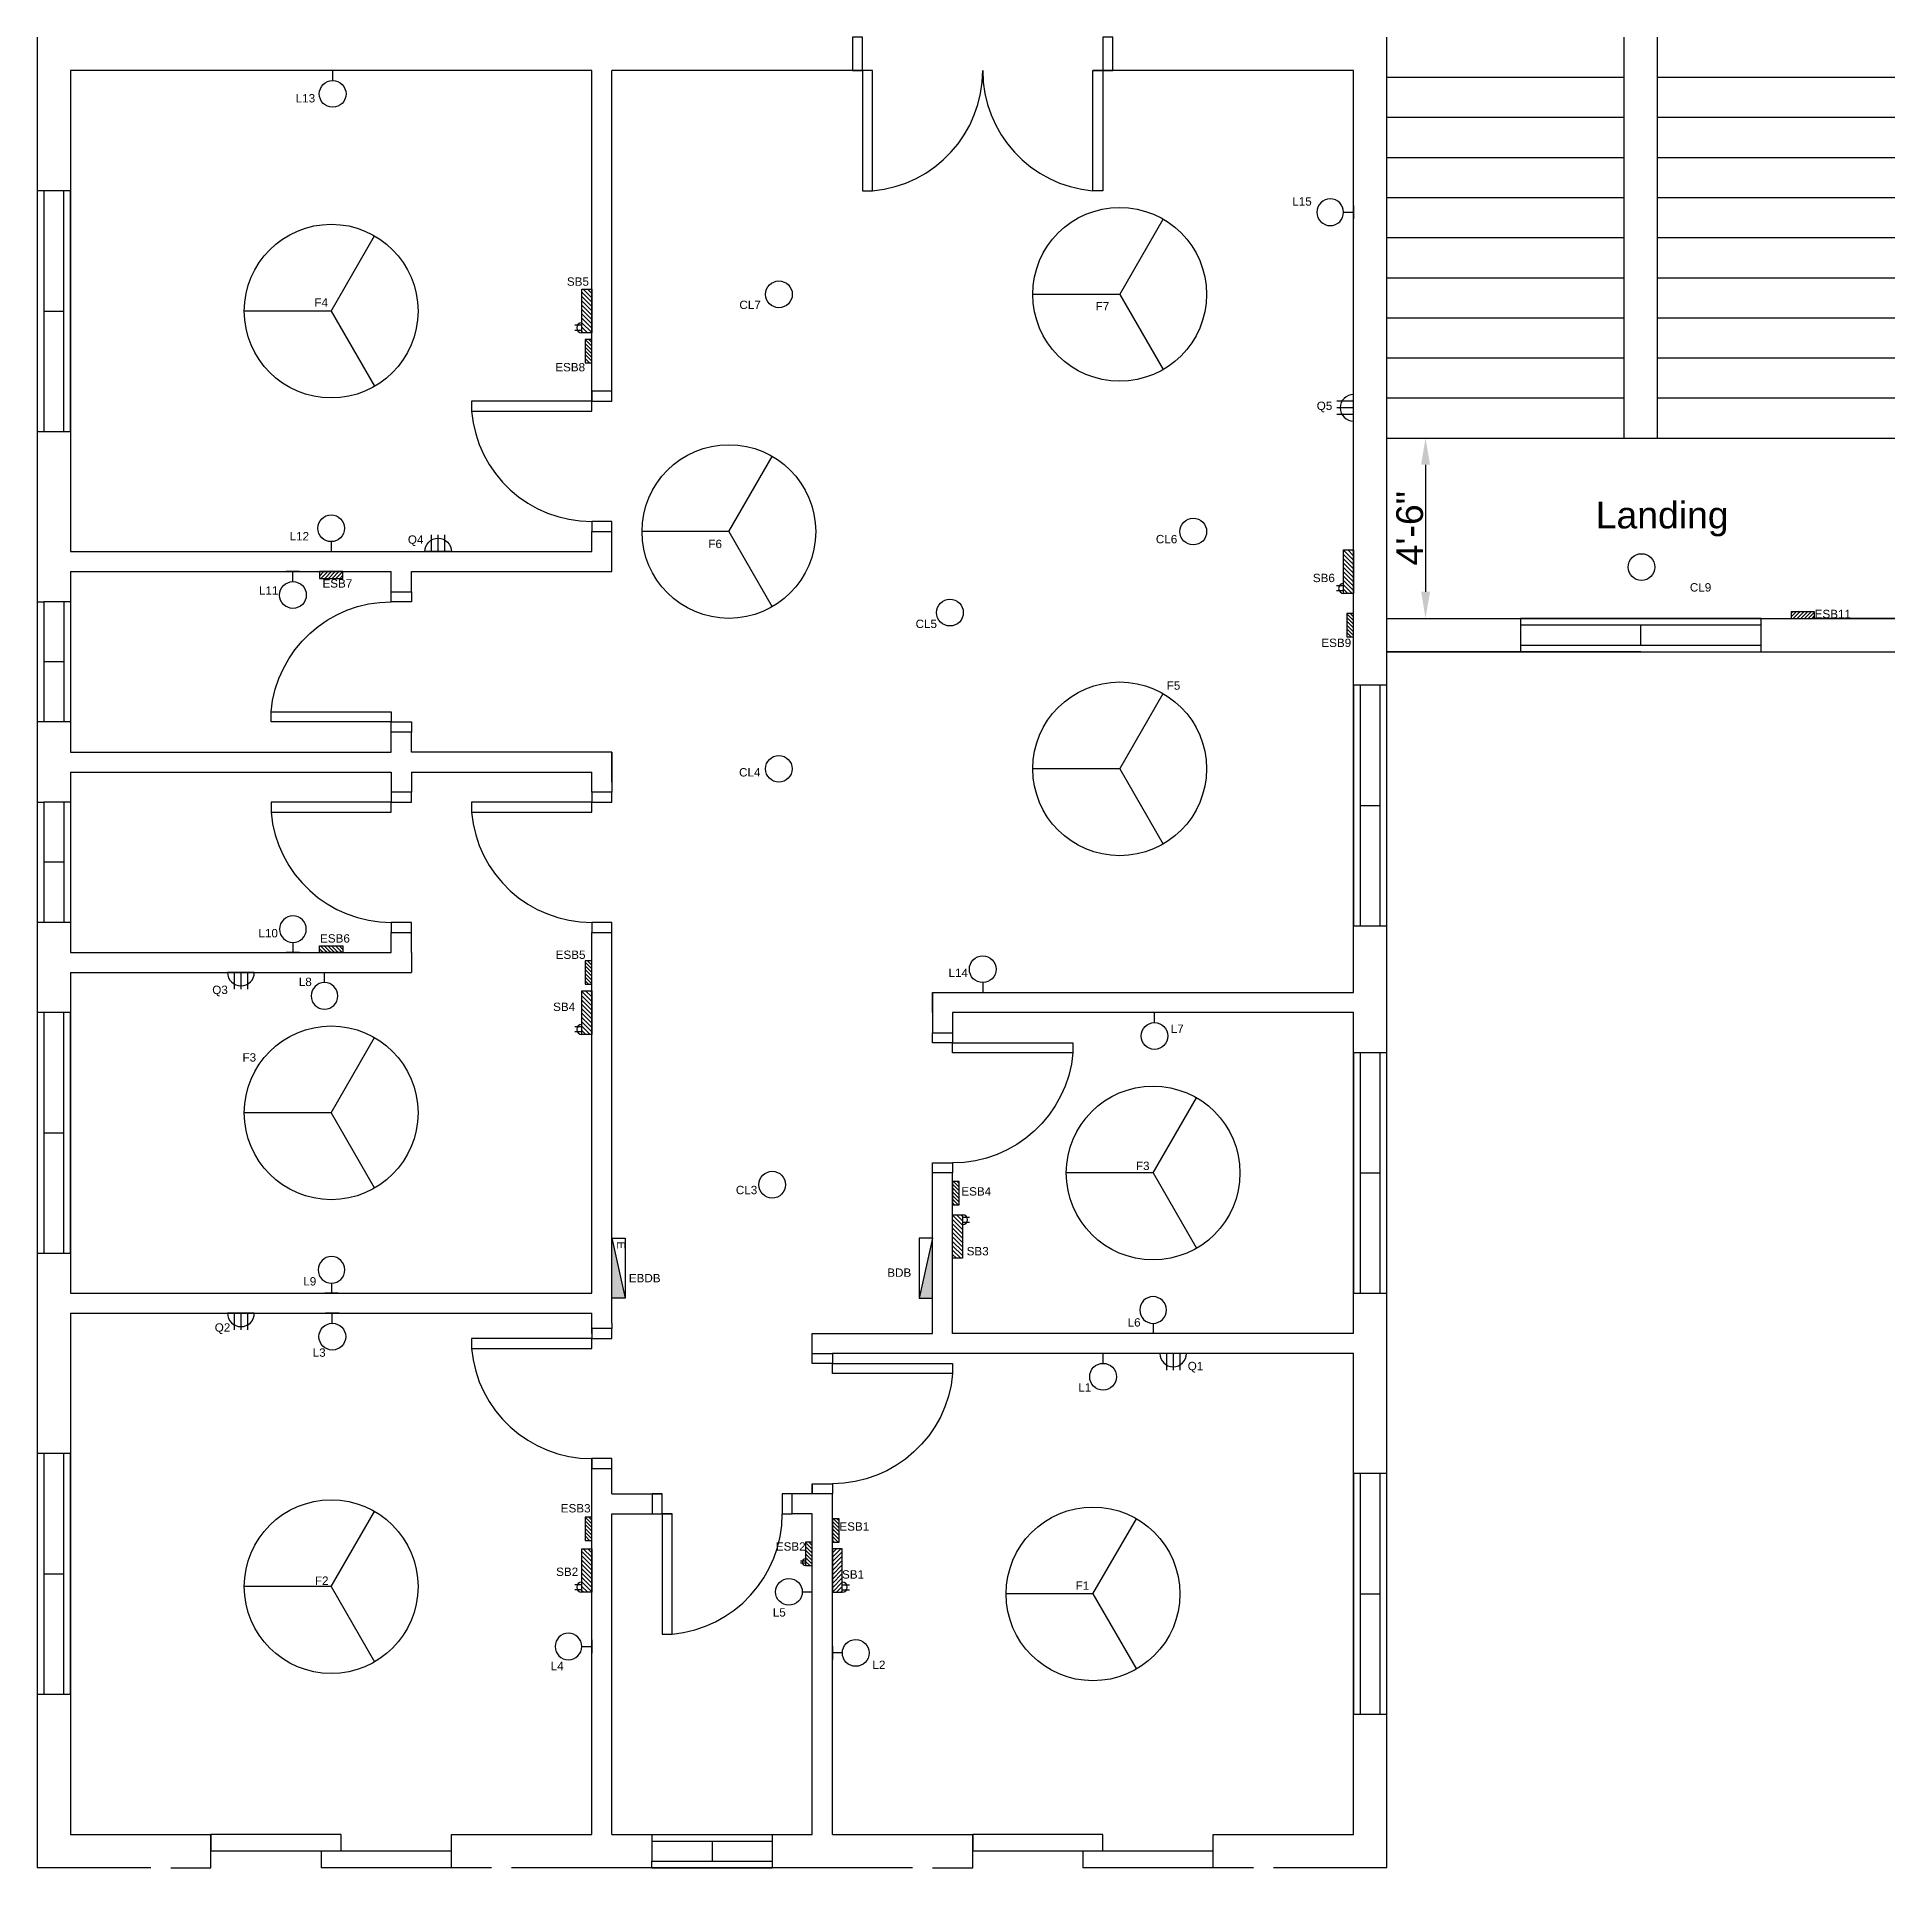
# Model space of a CAD drawing. Header units: inches. Extents: x 61297 to 163996, y 9483 to 32239.
# Drawn here: x 78637 to 79193, y 16063 to 16611 of the extents above; entities that cross this region are included whole.
import ezdxf

# ---------------------------------------------------------------- set-up
doc = ezdxf.new("R2010")
doc.units = ezdxf.units.IN
for name, color, linetype in [('door', 80, 'Continuous'), ('Doors', 230, 'Continuous'), ('Layer1', 7, 'Continuous'), ('Light Fans and Socketst', 170, 'Continuous'), ('Toiler Window', 30, 'Continuous'), ('Windows', 30, 'Continuous')]:
    doc.layers.add(name, color=color, linetype=linetype)
doc.styles.get("Standard").update_dxf_attribs({"font": 'arial.ttf'})
doc.dimstyles.new('ISO-25', dxfattribs={"dimtxt": 8, "dimasz": 8, "dimexe": 1.25, "dimexo": 0.625, "dimtad": 1, "dimlunit": 4, "dimtxsty": 'Standard', "dimcen": 2.5, "dimadec": 0, "dimazin": 0, "dimtfac": 1, "dimtmove": 0, "dimatfit": 3, "dimfxl": 1, "dimarcsym": 0})

msp = doc.modelspace()

# ---------------------------------------------------------------- texts
at = {"char_height": 2.5}
for s, insert, attachment_point in [('L13', (78720.255, 16591.534), 9), ('L15', (79018.531, 16560.641), 9), ('SB5', (78802.205, 16536.663), 9), ('F4', (78724.108, 16530.442), 9), ('CL7', (78853.631, 16529.697), 9), ('F7', (78957.922, 16529.293), 9), ('ESB8', (78801.051, 16511.028), 9), ('Q5', (79024.68, 16498.824), 9), ('L12', (78718.429, 16460.468), 9), ('Q4', (78752.661, 16458.781), 9), ('F6', (78842.018, 16458.136), 9), ('CL6', (78978.282, 16459.572), 9), ('L11', (78709.261, 16444.218), 9), ('ESB7', (78731.373, 16446.304), 9), ('SB6', (79025.45, 16447.949), 9), ('CL9', (79131.702, 16447.666), 1), ('CL5', (78906.38, 16434.208), 9), ('ESB11', (79169.051, 16439.699), 1), ('ESB9', (79030.334, 16428.534), 9), ('F5', (78979.196, 16415.733), 9), ('CL4', (78853.537, 16389.764), 9), ('L10', (78709.108, 16341.62), 9), ('ESB6', (78730.647, 16340.043), 9), ('ESB5', (78801.168, 16335.158), 9), ('L14', (78915.628, 16329.767), 9), ('Q3', (78694.117, 16323.996), 9), ('L8', (78719.244, 16327.034), 9), ('SB4', (78798.075, 16319.574), 9), ('L7', (78980.217, 16313.045), 9), ('F3', (78702.592, 16304.422), 9), ('F3', (78969.977, 16271.961), 9), ('CL3', (78852.575, 16264.729), 9), ('ESB4', (78922.584, 16264.32), 9), ('SB3', (78921.838, 16246.417), 9), ('EBDB', (78823.642, 16238.391), 9), ('BDB', (78898.668, 16240.028), 9), ('L9', (78720.589, 16237.399), 9), ('Q2', (78694.861, 16222.929), 9), ('L6', (78967.302, 16225.109), 9), ('L3', (78723.395, 16216.07), 9), ('Q1', (78986.065, 16211.383), 9), ('L1', (78952.54, 16205.667), 9), ('ESB3', (78802.695, 16169.465), 9), ('ESB1', (78886.1, 16164.013), 9), ('ESB2', (78867.051, 16158.028), 9), ('SB2', (78798.978, 16150.454), 9), ('SB1', (78884.543, 16149.661), 9), ('F2', (78724.258, 16147.826), 9), ('F1', (78951.923, 16146.349), 9), ('L5', (78861.108, 16138.294), 9), ('L4', (78794.641, 16122.284), 9), ('L2', (78890.93, 16122.633), 9)]:
    msp.add_mtext_dynamic_manual_height_columns(s, width=6.93541, gutter_width=12.5, heights=[0], dxfattribs=dict(at, insert=insert, attachment_point=attachment_point))
at = {"insert": (79103.526, 16472.052), "char_height": 8, "width": 125.21501, "attachment_point": 1}
msp.add_mtext('Landing\\P\\P         ', dxfattribs=at)

# ---------------------------------------------------------------- blocks, each defined once
blk = doc.blocks.new('Door_Sing')
at = {"layer": 'Doors'}
for points in [[(-3, 6), (-3, 42), (-6, 42), (-6, 6), (-3, 6)], [(-38.98, 0), (-38.98, 6), (-41.98, 6), (-41.98, 0), (-38.98, 0)]]:
    blk.add_lwpolyline(points, dxfattribs=at)
blk.add_lwpolyline([(-3, 0), (0, 0), (0, 6), (-3, 6)], close=True, dxfattribs=at)
blk.add_arc((-2.84, 6), 36.14, 95.0198, 180, dxfattribs=at)
blk = doc.blocks.new('Window_Large')
at = {"layer": 'Windows'}
for p, q in [((72, 10), (0, 10)), ((0, 10), (0, 0)), ((72, 8), (0, 8)), ((36, 8), (36, 2)), ((72, 0), (72, 10)), ((0, 2), (72, 2)), ((0, 0), (72, 0))]:
    blk.add_line(p, q, dxfattribs=at)
blk = doc.blocks.new('Toilet Window')
for p, q in [((82016.8, 16081.38), (82016.8, 16117.38)), ((82016.8, 16117.38), (82026.8, 16117.38)), ((82018.8, 16081.38), (82018.8, 16117.38)), ((82024.8, 16081.38), (82024.8, 16117.38)), ((82026.8, 16081.38), (82026.8, 16117.38)), ((82018.8, 16099.38), (82024.8, 16099.38)), ((82016.8, 16081.38), (82018.8, 16081.38)), ((82018.8, 16081.38), (82024.8, 16081.38)), ((82026.8, 16081.38), (82024.8, 16081.38))]:
    blk.add_line(p, q)
blk = doc.blocks.new('Fan')
at = {"layer": 'Light Fans and Socketst'}
for q in [(-13, 22.52), (-13, -22.52), (26, 0)]:
    blk.add_line((0, 0), q, dxfattribs=at)
blk.add_circle((0, 0), 26, dxfattribs=at)
blk = doc.blocks.new('Light Ceiling')
at = {"layer": 'Light Fans and Socketst'}
blk.add_circle((0, 0), 4, dxfattribs=at)
blk = doc.blocks.new('Light')
at = {"layer": 'Light Fans and Socketst'}
blk.add_line((0, 2), (0, -2), dxfattribs=at)
blk.add_lwpolyline([(2.99, 0), (1.49, 0), (0, 0)], dxfattribs=at)
blk.add_circle((6.99, 0), 4, dxfattribs=at)
blk = doc.blocks.new('BDB')
h = blk.add_hatch(color=256)
h.dxf.hatch_style = 1
h.paths.add_polyline_path([(13.5, 4), (-4.5, 0), (13.5, 0)])
blk.add_line((-4.5, 0), (13.5, 4))
at = {"layer": 'Layer1'}
blk.add_lwpolyline([(-4.5, 4), (13.5, 4), (13.5, 0), (-4.5, 0), (-4.5, 4)], dxfattribs=at)
blk = doc.blocks.new('Emergency_BDB')
at = {"layer": 'Layer1'}
blk.add_blockref('BDB', (0, 0), dxfattribs=at)
at = {"layer": 'Layer1', "insert": (-4.5, 4), "char_height": 2.5, "attachment_point": 1}
blk.add_mtext_dynamic_manual_height_columns(' E', width=4.2009, gutter_width=12.5, heights=[0], dxfattribs=at)
blk = doc.blocks.new('ESB')
h = blk.add_hatch()
h.set_pattern_fill('ANSI31', color=256, scale=0.25)
h.set_pattern_definition([(45, (-3149.957, -1763.2019), (-0.561266, 0.561266), [])])
h.paths.add_polyline_path([(3.5, 2), (-3.5, 2), (-3.5, 0), (3.5, 0)])
blk.add_lwpolyline([(3.5, 0), (3.5, 2), (-3.5, 2), (-3.5, 0)], close=True)
blk = doc.blocks.new('Socket')
for p, q in [((-4, 0), (4, 0)), ((-2, 0), (-2, 5)), ((0, 0), (0, 5)), ((2, 0), (2, 5))]:
    blk.add_line(p, q)
blk.add_arc((0, 0), 4, 0, 180)
blk = doc.blocks.new('*D537')
at = {"color": 0, "lineweight": -2, "transparency": 16777216}
for p, q in [((79041.68, 16491.11), (79053.84, 16491.11)), ((79052.59, 16483.11), (79052.59, 16445.11)), ((79041.68, 16437.11), (79053.84, 16437.11))]:
    blk.add_line(p, q, dxfattribs=at)
at = {"color": 0, "transparency": 16777216}
for points in [[(79051.26, 16483.11), (79053.92, 16483.11), (79052.59, 16491.11)], [(79051.26, 16445.11), (79053.92, 16445.11), (79052.59, 16437.11)]]:
    blk.add_solid(points, dxfattribs=at)
at = {"color": 0, "transparency": 16777216, "insert": (79047.88, 16464.11), "char_height": 8, "attachment_point": 5, "rotation": 90}
blk.add_mtext('4\'-6"', dxfattribs=at)

# ---------------------------------------------------------------- dimensions: what is measured, and where the dimension line sits
dim = msp.add_linear_dim(base=(79052.589, 16437.113), p1=(79041.051, 16491.113), p2=(79041.051, 16437.113), angle=90, dimstyle='ISO-25')
dim.commit()
dim.dimension.update_dxf_attribs({"geometry": '*D537', "text_midpoint": (79047.879, 16464.113)})

# ---------------------------------------------------------------- hatches: boundary and pattern name
at = {"layer": 'Layer1'}
h = msp.add_hatch(dxfattribs=at)
h.set_pattern_fill('ANSI31', color=256, scale=0.29, angle=-90)
h.set_pattern_definition([(315, (77654.9552, 19940.385), (0.65106857, 0.65106857), [])])
h.paths.add_polyline_path([(78800.071, 16522.599), (78803.051, 16522.599), (78803.051, 16535.627), (78800.071, 16535.627)])
h = msp.add_hatch(dxfattribs=at)
h.set_pattern_fill('ANSI31', color=256, scale=0.29, angle=-90)
h.set_pattern_definition([(315, (77426.9552, 20018.385), (0.65106857, 0.65106857), [])])
h.paths.add_polyline_path([(79028.071, 16444.599), (79031.051, 16444.599), (79031.051, 16457.627), (79028.071, 16457.627)])
h = msp.add_hatch(dxfattribs=at)
h.set_pattern_fill('ANSI31', color=256, scale=0.29, angle=-90)
h.set_pattern_definition([(315, (77654.9552, 20150.385), (0.65106857, 0.65106857), [])])
h.paths.add_polyline_path([(78800.071, 16312.599), (78803.051, 16312.599), (78803.051, 16325.627), (78800.071, 16325.627)])
h = msp.add_hatch(dxfattribs=at)
h.set_pattern_fill('ANSI31', color=256, scale=0.29, angle=90)
h.set_pattern_definition([(135, (81099.146, 13912.8117), (-0.65106857, -0.65106857), [])])
h.paths.add_polyline_path([(78914.031, 16258.627), (78911.051, 16258.627), (78911.051, 16245.599), (78914.031, 16245.599)])
h = msp.add_hatch(dxfattribs=at)
h.set_pattern_fill('ANSI31', color=256, scale=0.29, angle=-90)
h.set_pattern_definition([(315, (77654.9552, 20317.3592), (0.65106857, 0.65106857), [])])
h.paths.add_polyline_path([(78800.071, 16145.625), (78803.051, 16145.625), (78803.051, 16158.653), (78800.071, 16158.653)])
h = msp.add_hatch(dxfattribs=at)
h.set_pattern_fill('ANSI31', color=256, scale=0.29)
h.set_pattern_definition([(45, (73421.59915, 13396.7445), (-0.65106857, 0.65106857), [])])
h.paths.add_polyline_path([(78878.031, 16158.653), (78875.051, 16158.653), (78875.051, 16145.625), (78878.031, 16145.625)])

# ---------------------------------------------------------------- linework, layer by layer
for p, q in [((78637.051, 16611.113), (78637.051, 16063.113)), ((79041.051, 16063.113), (79041.051, 16611.113)), ((79112.051, 16491.113), (79112.051, 16611.113)), ((79122.051, 16491.113), (79122.051, 16611.113)), ((78803.051, 16601.113), (78647.051, 16601.113)), ((78647.051, 16601.113), (78647.051, 16457.113)), ((78803.051, 16499.113), (78803.051, 16601.113)), ((78809.051, 16502.113), (78809.051, 16601.113)), ((78887.074, 16601.113), (78809.051, 16601.113)), ((79031.051, 16601.113), (78953.027, 16601.113)), ((79031.051, 16325.113), (79031.051, 16601.113)), ((79041.051, 16599.113), (79112.051, 16599.113)), ((79122.051, 16599.113), (79193.051, 16599.113)), ((79041.051, 16587.113), (79112.051, 16587.113)), ((79122.051, 16587.113), (79193.051, 16587.113)), ((79041.051, 16575.113), (79112.051, 16575.113)), ((79122.051, 16575.113), (79193.051, 16575.113)), ((79041.051, 16563.113), (79112.051, 16563.113)), ((79122.051, 16563.113), (79193.051, 16563.113)), ((79041.051, 16551.113), (79112.051, 16551.113)), ((79122.051, 16551.113), (79193.051, 16551.113)), ((79041.051, 16539.113), (79112.051, 16539.113)), ((79122.051, 16539.113), (79193.051, 16539.113)), ((79041.051, 16527.113), (79112.051, 16527.113)), ((79122.051, 16527.113), (79193.051, 16527.113)), ((79041.051, 16515.113), (79112.051, 16515.113)), ((79122.051, 16515.113), (79193.051, 16515.113)), ((79041.051, 16503.113), (79112.051, 16503.113)), ((79122.051, 16503.113), (79193.051, 16503.113)), ((79041.051, 16491.113), (79112.051, 16491.113)), ((79112.051, 16491.113), (79122.051, 16491.113)), ((79122.051, 16491.113), (79193.051, 16491.113)), ((78803.051, 16460.113), (78803.051, 16463.137)), ((78803.051, 16457.113), (78803.051, 16460.113)), ((78809.051, 16457.113), (78809.051, 16463.137)), ((78809.051, 16451.113), (78809.051, 16460.113)), ((78647.051, 16457.113), (78803.051, 16457.113)), ((78809.051, 16451.113), (78809.051, 16457.113)), ((78647.051, 16451.113), (78647.051, 16397.113)), ((78647.051, 16451.113), (78743.051, 16451.113)), ((78743.051, 16445.09), (78743.051, 16451.113)), ((78749.051, 16451.113), (78803.051, 16451.113)), ((78749.051, 16445.09), (78749.051, 16451.113)), ((78803.051, 16451.113), (78809.051, 16451.113)), ((79041.051, 16437.113), (79193.051, 16437.113)), ((79193.051, 16437.113), (79169.051, 16437.113)), ((79117.051, 16427.113), (79041.051, 16427.113)), ((79041.051, 16427.113), (79193.051, 16427.113)), ((78743.051, 16397.113), (78743.051, 16403.113)), ((78749.051, 16397.113), (78749.051, 16403.113)), ((78647.051, 16397.113), (78743.051, 16397.113)), ((78809.051, 16397.113), (78749.051, 16397.113)), ((78809.051, 16388.113), (78809.051, 16397.113)), ((78809.051, 16391.113), (78809.051, 16397.113)), ((78809.051, 16397.113), (78809.051, 16385.09)), ((78647.051, 16391.113), (78647.051, 16337.113)), ((78647.051, 16391.113), (78743.051, 16391.113)), ((78743.051, 16391.113), (78743.051, 16385.113)), ((78749.051, 16391.113), (78803.051, 16391.113)), ((78749.051, 16391.113), (78749.051, 16385.113)), ((78803.051, 16385.09), (78803.051, 16391.113)), ((78743.051, 16337.113), (78743.051, 16343.137)), ((78749.051, 16337.113), (78749.051, 16343.137)), ((78803.051, 16235.113), (78803.051, 16343.113)), ((78809.051, 16226.113), (78809.051, 16346.113)), ((78647.051, 16337.113), (78743.051, 16337.113)), ((78749.051, 16337.113), (78749.051, 16331.113)), ((78647.051, 16331.113), (78647.051, 16235.113)), ((78647.051, 16331.113), (78749.051, 16331.113)), ((78905.051, 16325.113), (79031.051, 16325.113)), ((78905.051, 16319.113), (78905.051, 16325.113)), ((78905.051, 16325.113), (78905.051, 16313.09)), ((78911.051, 16319.113), (78911.051, 16313.09)), ((79031.051, 16223.113), (79031.051, 16319.113)), ((78905.051, 16223.113), (78905.051, 16271.113)), ((78911.051, 16223.113), (78911.051, 16271.113)), ((78647.051, 16235.113), (78803.051, 16235.113)), ((78647.051, 16229.113), (78647.051, 16073.113)), ((78647.051, 16229.113), (78803.051, 16229.113)), ((78803.051, 16223.113), (78803.051, 16229.113)), ((78809.051, 16226.113), (78809.051, 16224.602)), ((78869.051, 16217.113), (78869.051, 16223.113)), ((78869.051, 16223.113), (78905.051, 16223.113)), ((79031.051, 16223.113), (78911.051, 16223.113)), ((78869.051, 16214.09), (78869.051, 16217.113)), ((79031.051, 16217.113), (78875.051, 16217.113)), ((79031.051, 16073.113), (79031.051, 16217.113)), ((78803.051, 16073.113), (78803.051, 16185.625)), ((78809.051, 16175.113), (78809.051, 16185.625)), ((78809.051, 16175.113), (78824.074, 16175.113)), ((78875.051, 16073.113), (78875.051, 16175.113)), ((78809.051, 16169.113), (78827.074, 16169.113)), ((78809.051, 16073.113), (78809.051, 16169.113)), ((78867.051, 16154.947), (78865.551, 16154.947)), ((78867.051, 16154.28), (78865.551, 16154.28)), ((78647.051, 16073.113), (78689.074, 16073.113)), ((78689.051, 16063.113), (78689.074, 16073.113)), ((78761.027, 16073.113), (78803.051, 16073.113)), ((78761.051, 16063.113), (78761.027, 16073.113)), ((78809.051, 16073.113), (78869.051, 16073.113)), ((78875.051, 16073.113), (78917.074, 16073.113)), ((78917.051, 16063.113), (78917.074, 16073.113)), ((78989.027, 16073.113), (79031.051, 16073.113)), ((78989.051, 16063.113), (78989.027, 16073.113)), ((78671.051, 16063.113), (78637.051, 16063.113)), ((78677.051, 16063.113), (78689.051, 16063.113)), ((78773.051, 16063.113), (78761.051, 16063.113)), ((78899.051, 16063.113), (78779.051, 16063.113)), ((78905.051, 16063.113), (78917.051, 16063.113)), ((79001.051, 16063.113), (78989.051, 16063.113)), ((79041.051, 16063.113), (79007.051, 16063.113))]:
    msp.add_line(p, q)
for points in [[(79031.051, 16319.113), (78911.051, 16319.113)], [(78869.051, 16178.113), (78869.051, 16175.113), (78866.051, 16175.113), (78863.051, 16175.113)], [(78869.051, 16073.113), (78869.051, 16169.113), (78863.051, 16169.113)]]:
    msp.add_lwpolyline(points)
msp.add_arc((78867.051, 16154.613), 1, 90, 270)
at = {"layer": 'door'}
for p, q in [((78689.051, 16073.113), (78689.051, 16068.113)), ((78728.051, 16073.113), (78689.051, 16073.113)), ((78728.051, 16068.113), (78728.051, 16073.113)), ((78917.051, 16073.113), (78917.051, 16068.113)), ((78956.051, 16073.113), (78917.051, 16073.113)), ((78956.051, 16068.113), (78956.051, 16073.113)), ((78728.051, 16068.113), (78689.051, 16068.113)), ((78722.051, 16068.113), (78722.051, 16063.113)), ((78761.051, 16068.113), (78722.051, 16068.113)), ((78761.051, 16063.113), (78722.051, 16063.113)), ((78761.051, 16063.113), (78761.051, 16068.113)), ((78956.051, 16068.113), (78917.051, 16068.113)), ((78950.051, 16068.113), (78950.051, 16063.113)), ((78989.051, 16068.113), (78950.051, 16068.113)), ((78989.051, 16063.113), (78950.051, 16063.113)), ((78989.051, 16063.113), (78989.051, 16068.113))]:
    msp.add_line(p, q, dxfattribs=at)
at = {"layer": 'Doors'}
for p, q in [((78884.074, 16601.113), (78884.074, 16597.113)), ((78884.074, 16597.113), (78884.074, 16591.113))]:
    msp.add_line(p, q, dxfattribs=at)
for points in [[(78884.074, 16611.113), (78881.074, 16611.113), (78881.074, 16601.113), (78884.074, 16601.113), (78884.074, 16565.113), (78887.074, 16565.113), (78887.074, 16601.113), (78884.074, 16601.113), (78884.074, 16605.113)], [(78959.027, 16611.113), (78956.027, 16611.113), (78956.027, 16607.113), (78956.027, 16601.113), (78956.027, 16565.113), (78953.027, 16565.113), (78953.027, 16601.113), (78956.027, 16601.113), (78959.027, 16601.113), (78959.027, 16607.113)]]:
    msp.add_lwpolyline(points, close=True, dxfattribs=at)
msp.add_lwpolyline([(78887.074, 16565.113, 0.3887794), (78920.051, 16601.113, 0.3887794), (78953.027, 16565.113)], format="xyb", dxfattribs=at)
at = {"layer": 'Layer1'}
for p, q in [((78800.071, 16524.849), (78797.955, 16524.849)), ((78800.071, 16523.349), (78797.955, 16523.349)), ((79028.071, 16446.849), (79025.955, 16446.849)), ((79028.071, 16445.349), (79025.955, 16445.349)), ((78800.071, 16314.849), (78797.955, 16314.849)), ((78800.071, 16313.349), (78797.955, 16313.349)), ((78914.031, 16257.877), (78916.146, 16257.877)), ((78914.031, 16256.377), (78916.146, 16256.377)), ((78800.071, 16147.875), (78797.955, 16147.875)), ((78800.071, 16146.375), (78797.955, 16146.375)), ((78878.031, 16147.875), (78880.146, 16147.875)), ((78878.031, 16146.375), (78880.146, 16146.375))]:
    msp.add_line(p, q, dxfattribs=at)
for points in [[(78800.071, 16522.599), (78800.071, 16535.627), (78803.051, 16535.627), (78803.051, 16522.599)], [(79028.071, 16444.599), (79028.071, 16457.627), (79031.051, 16457.627), (79031.051, 16444.599)], [(78800.071, 16312.599), (78800.071, 16325.627), (78803.051, 16325.627), (78803.051, 16312.599)], [(78914.031, 16258.627), (78914.031, 16245.599), (78911.051, 16245.599), (78911.051, 16258.627)], [(78800.071, 16145.625), (78800.071, 16158.653), (78803.051, 16158.653), (78803.051, 16145.625)], [(78878.031, 16145.625), (78878.031, 16158.653), (78875.051, 16158.653), (78875.051, 16145.625)]]:
    msp.add_lwpolyline(points, close=True, dxfattribs=at)
for centre, start, end in [((78800.071, 16524.099), 90, 270), ((79028.071, 16446.099), 90, 270), ((78800.071, 16314.099), 90, 270), ((78914.031, 16257.127), 270, 90), ((78800.071, 16147.125), 90, 270), ((78878.031, 16147.125), 270, 90)]:
    msp.add_arc(centre, 1.5, start, end, dxfattribs=at)
at = {"layer": 'Light Fans and Socketst'}
for q in [(78974.051, 16414.616), (78935.051, 16392.099), (78974.051, 16369.583)]:
    msp.add_line((78961.051, 16392.099), q, dxfattribs=at)
msp.add_circle((78961.051, 16392.099), 26, dxfattribs=at)

# ---------------------------------------------------------------- block references
for name, p, rotation in [('Window_Large', (78647.051, 16493.113), 90.00000000000001), ('ESB', (78803.051, 16517.113), 90.00000000000001), ('Door_Sing', (78809.051, 16505.113), 90.00000000000001), ('Socket', (79031.051, 16500.163), 89.99999999999977), ('ESB', (78725.051, 16451.113), 180), ('ESB', (79031.051, 16435.113), 90.00000000000001), ('Window_Large', (79153.051, 16437.113), 180), ('Window_Large', (79041.051, 16345.113), 90.00000000000001), ('Door_Sing', (78749.051, 16385.113), 90.00000000000001), ('Door_Sing', (78809.051, 16385.09), 90.00000000000001), ('Socket', (78698.051, 16331.113), 180), ('ESB', (78803.051, 16331.113), 90.00000000000001), ('Window_Large', (78647.051, 16247.113), 90.00000000000001), ('Window_Large', (79041.051, 16235.113), 90.00000000000001), ('Window_Large', (79041.051, 16235.113), 90.00000000000001), ('ESB', (78911.051, 16265.113), 270), ('Socket', (78698.051, 16229.113), 180), ('Door_Sing', (78809.051, 16224.602), 90.00000000000001), ('Socket', (78977.051, 16217.113), 180), ('Window_Large', (78647.051, 16115.113), 90.00000000000001), ('Window_Large', (79041.051, 16109.113), 90.00000000000001), ('Door_Sing', (78821.074, 16175.113), 180), ('ESB', (78803.051, 16164.625), 90.00000000000001), ('ESB', (78875.051, 16164.113), 270), ('ESB', (78869.051, 16157.113), 90.00000000000001)]:
    msp.add_blockref(name, p, dxfattribs=dict(rotation=rotation))
at = {"xscale": -1}
for name, p in [('Socket', (78757.059, 16457.113)), ('ESB', (78725.051, 16337.113))]:
    msp.add_blockref(name, p, dxfattribs=at)
for p, rotation in [((78749.051, 16403.113), 90), ((78905.051, 16313.09), 270), ((78869.051, 16217.09), 270)]:
    msp.add_blockref('Door_Sing', p, dxfattribs=dict(at, rotation=rotation))
msp.add_blockref('ESB', (79165.551, 16437.113))
at = {"layer": 'Layer1'}
for name, p, rotation in [('Light', (78725.501, 16601.113), 269.9999999999995), ('Fan', (78961.051, 16534.127), 180), ('Fan', (78725.051, 16529.113), 180), ('Light Ceiling', (78859.055, 16534.127), 180), ('Fan', (78844.081, 16463.113), 180), ('Light', (78725.051, 16457.113), 90.00000000000001), ('Light Ceiling', (78983.08, 16463.113), 180), ('Light', (78713.604, 16451.113), 269.9999999999995), ('Light Ceiling', (78910.245, 16438.849), 180), ('Light Ceiling', (78859.025, 16392.099), 180), ('Light', (78920.051, 16325.113), 90.00000000000001), ('Light', (78971.471, 16319.113), 270.0000000000005), ('Fan', (78725.051, 16289.113), 180), ('Fan', (78971.051, 16271.113), 180), ('Light Ceiling', (78857.051, 16267.61), 180), ('Emergency_BDB', (78809.051, 16247.113), 270), ('Light', (78725.395, 16229.113), 269.9999999999995), ('Light', (78956.078, 16217.113), 269.9999999999995), ('Fan', (78725.051, 16147.291), 180), ('Fan', (78953.051, 16145.113), 180), ('Light', (78869.051, 16145.723), 180)]:
    msp.add_blockref(name, p, dxfattribs=dict(at, rotation=rotation))
at = {"layer": 'Layer1', "xscale": -1}
for p in [(79031.051, 16558.701), (78803.051, 16129.369)]:
    msp.add_blockref('Light', p, dxfattribs=at)
at = {"layer": 'Layer1'}
for name, p in [('Light Ceiling', (79117.227, 16452.492)), ('Light', (78875.051, 16127.45))]:
    msp.add_blockref(name, p, dxfattribs=at)
at = {"layer": 'Layer1', "xscale": -1}
for name, p, rotation in [('Light', (78713.604, 16337.113), 270.0000000000005), ('Light', (78723.057, 16331.113), 90), ('BDB', (78905.051, 16247.113), 90), ('Light', (78725.141, 16235.113), 270.0000000000005), ('Light', (78971.051, 16223.113), 270.0000000000005)]:
    msp.add_blockref(name, p, dxfattribs=dict(at, rotation=rotation))
at = {"layer": 'Toiler Window'}
for p, rotation in [((160663.846, 32523.491), 180), ((160663.846, 32463.491), 180), ((62739.673, 98089.909), 270)]:
    msp.add_blockref('Toilet Window', p, dxfattribs=dict(at, rotation=rotation))

msp.set_redraw_order([(e.dxf.handle, doc.entitydb.next_handle()) for e in msp.query("TEXT MTEXT ATTDEF DIMENSION ARC_DIMENSION")])  # texts and dimensions are drawn at this point

doc.saveas('drawing.dxf')
